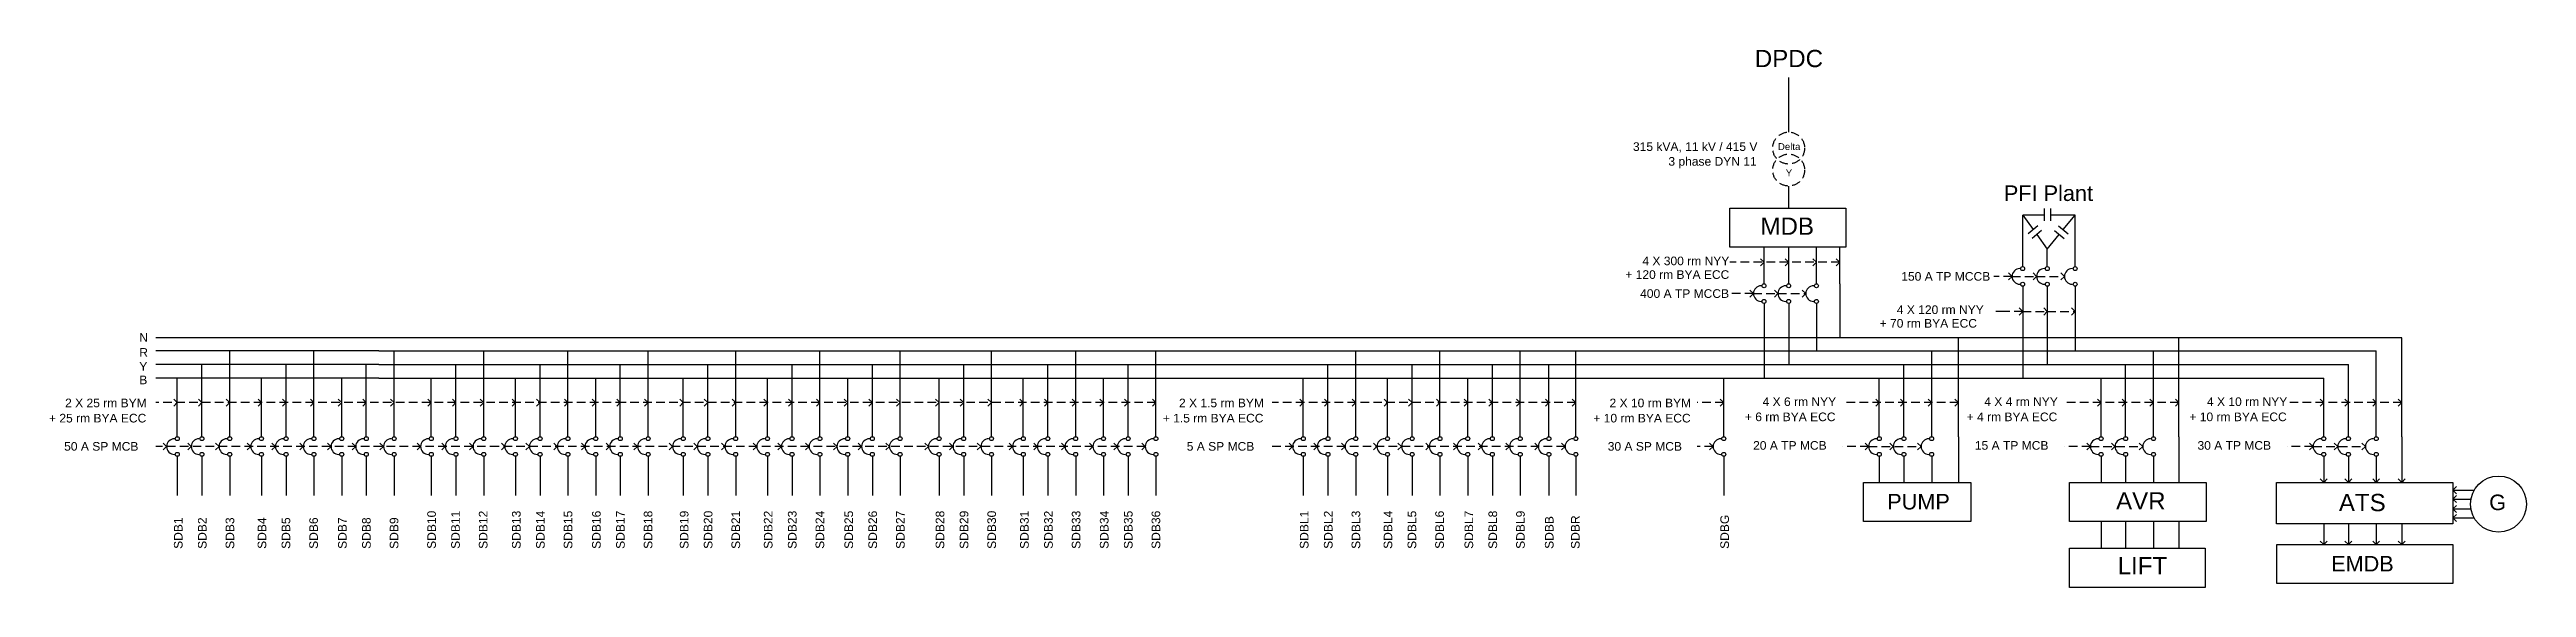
# Model space of a CAD drawing. Header units: inches. Extents: x 507 to 10591, y -111 to 2919.
# Drawn here: x 4407 to 7281, y 2296 to 2919 of the extents above; entities that cross this region are included whole.
import ezdxf

# ---------------------------------------------------------------- set-up
doc = ezdxf.new("R2010")
doc.units = ezdxf.units.IN
doc.header["$LTSCALE"] = 40
doc.header["$MEASUREMENT"] = 0
doc.linetypes.add('HIDDEN', pattern=[0.375, 0.25, -0.125])
doc.layers.add('Layer1', color=7, linetype='HIDDEN')
doc.styles.get("Standard").update_dxf_attribs({"font": 'arial.ttf'})

msp = doc.modelspace()

# ---------------------------------------------------------------- texts
for s, height, p in [('DPDC', 20, (6385.9, 2898.5)), ('315 kVA, 11 kV / 415 V', 10, (6244.5, 2801.4)), ('3 phase DYN 11', 10, (6285.6, 2784.3)), ('Delta', 8, (6412.7, 2802.4)), ('Y', 8, (6421.8, 2772)), ('PFI Plant', 18, (6675, 2743.4)), ('MDB', 20, (6392.5, 2704.2)), ('4 X 300 rm NYY', 10, (6255.4, 2668.9)), ('+ 120 rm BYA ECC', 10, (6235.6, 2653.1)), ('150 A TP MCCB', 10, (6555.9, 2651)), ('400 A TP MCCB', 10, (6252.8, 2631.1)), ('4 X 120 rm NYY', 10, (6550.7, 2612.4)), ('N', 10, (4510.9, 2580.2)), ('+ 70 rm BYA ECC', 10, (6530.8, 2596.6)), ('R', 10, (4510.9, 2562.9)), ('Y', 10, (4510.9, 2546.6)), ('B', 10, (4510.9, 2531)), ('2 X 25 rm BYM', 10, (4424.8, 2504.3)), ('2 X 1.5 rm BYM', 10, (5717.6, 2504.3)), ('2 X 10 rm BYM', 10, (6217.3, 2504.3)), ('4 X 6 rm NYY', 10, (6394.9, 2505.8)), ('4 X 4 rm NYY', 10, (6652.2, 2505.8)), ('4 X 10 rm NYY', 10, (6910.7, 2505.8)), ('+ 25 rm BYA ECC', 10, (4406.1, 2486.7)), ('+ 1.5 rm BYA ECC', 10, (5698.8, 2486.7)), ('+ 10 rm BYA ECC', 10, (6198.5, 2486.7)), ('+ 6 rm BYA ECC', 10, (6374.4, 2488.2)), ('+ 4 rm BYA ECC', 10, (6631.8, 2488.2)), ('+ 10 rm BYA ECC', 10, (6890.3, 2488.2)), ('50 A SP MCB', 10, (4423.7, 2454)), ('5 A SP MCB', 10, (5726.6, 2454)), ('30 A SP MCB', 10, (6215.2, 2454)), ('20 A TP MCB', 10, (6383.9, 2455.1)), ('15 A TP MCB', 10, (6641.3, 2455.1)), ('30 A TP MCB', 10, (6899.7, 2455.1)), ('PUMP', 18, (6539.6, 2385.9)), ('AVR', 20, (6805.2, 2385.9)), ('ATS', 20, (7063.8, 2383.9)), ('G', 18, (7238.2, 2385.1)), ('LIFT', 20, (6807, 2310.8)), ('EMDB', 18, (7054.8, 2314))]:
    msp.add_text(s, height=height).set_placement(p)
for s, p in [('SDB1', (4561.1, 2340.2)), ('SDB2', (4589, 2340.2)), ('SDB3', (4621.1, 2340.2)), ('SDB4', (4658.3, 2340.2)), ('SDB5', (4686.1, 2340.2)), ('SDB6', (4718.2, 2340.2)), ('SDB7', (4751.6, 2340.2)), ('SDB8', (4779.5, 2340.2)), ('SDB9', (4811.6, 2340.2)), ('SDB10', (4855.1, 2340.2)), ('SDB11', (4882.9, 2340.2)), ('SDB12', (4915, 2340.2)), ('SDB13', (4953.5, 2340.2)), ('SDB14', (4981.4, 2340.2)), ('SDB15', (5013.5, 2340.2)), ('SDB16', (5046.4, 2340.2)), ('SDB17', (5074.3, 2340.2)), ('SDB18', (5106.4, 2340.2)), ('SDB19', (5148.3, 2340.2)), ('SDB20', (5176.1, 2340.2)), ('SDB21', (5208.2, 2340.2)), ('SDB22', (5245.8, 2340.2)), ('SDB23', (5273.7, 2340.2)), ('SDB24', (5305.8, 2340.2)), ('SDB25', (5339.3, 2340.2)), ('SDB26', (5367.1, 2340.2)), ('SDB27', (5399.2, 2340.2)), ('SDB28', (5445.2, 2340.2)), ('SDB29', (5473.1, 2340.2)), ('SDB30', (5505.2, 2340.2)), ('SDB31', (5543.2, 2340.2)), ('SDB32', (5571.1, 2340.2)), ('SDB33', (5603.2, 2340.2)), ('SDB34', (5635.8, 2340.2)), ('SDB35', (5663.7, 2340.2)), ('SDB36', (5695.8, 2340.2)), ('SDBL1', (5867.9, 2340.2)), ('SDBL2', (5895.8, 2340.2)), ('SDBL3', (5927.9, 2340.2)), ('SDBL4', (5965.1, 2340.2)), ('SDBL5', (5992.9, 2340.2)), ('SDBL6', (6025, 2340.2)), ('SDBL7', (6059, 2340.2)), ('SDBL8', (6086.8, 2340.2)), ('SDBL9', (6118.9, 2340.2)), ('SDBB', (6152.3, 2340.2)), ('SDBR', (6182.6, 2340.2)), ('SDBG', (6355.9, 2340.2))]:
    msp.add_text(s, height=10, rotation=90).set_placement(p)

# ---------------------------------------------------------------- linework, layer by layer
for p, q in [((6425.2, 2823.3), (6425.2, 2886.4)), ((6425.2, 2735.1), (6425.2, 2760.6)), ((6721.8, 2734.6), (6721.8, 2720.3)), ((6729, 2734.6), (6729, 2720.3)), ((6696.8, 2726.5), (6696.8, 2727.1)), ((6696.8, 2709.7), (6696.8, 2726.5)), ((6696.8, 2667.3), (6696.8, 2709.7)), ((6714.2, 2714.6), (6703.2, 2705.5)), ((6718.8, 2709), (6707.8, 2699.9)), ((6733.9, 2709), (6744.9, 2699.9)), ((6738.5, 2714.6), (6749.5, 2705.5)), ((6757.7, 2709.7), (6757.7, 2727.1)), ((6757.7, 2667.3), (6757.7, 2709.7)), ((6396.6, 2672.4), (6392.5, 2676.5)), ((6396.6, 2647.4), (6396.6, 2689.8)), ((6425.2, 2672.4), (6421.1, 2676.5)), ((6425.2, 2647.4), (6425.2, 2689.8)), ((6457.4, 2672.4), (6453.4, 2676.5)), ((6457.4, 2647.4), (6457.4, 2689.8)), ((6484.4, 2672.4), (6480.3, 2676.5)), ((6484.4, 2647.4), (6484.4, 2689.8)), ((6725.4, 2687), (6725.4, 2687.7)), ((6725.4, 2667.3), (6725.4, 2687)), ((6396.6, 2672.4), (6392.5, 2668.3)), ((6425.2, 2672.4), (6421.1, 2668.3)), ((6457.4, 2672.4), (6453.4, 2668.3)), ((6484.4, 2672.4), (6480.3, 2668.3)), ((6484.4, 2647.4), (6484.4, 2624.8)), ((6684.4, 2656), (6680.4, 2660.1)), ((6684.4, 2656), (6680.4, 2651.9)), ((6713, 2656), (6708.9, 2660.1)), ((6713, 2656), (6708.9, 2651.9)), ((6745.3, 2656), (6741.2, 2660.1)), ((6745.3, 2656), (6741.2, 2651.9)), ((6384.2, 2636.1), (6380.1, 2640.1)), ((6384.2, 2636.1), (6380.1, 2632)), ((6396.6, 2624.8), (6396.6, 2579.2)), ((6412.8, 2636.1), (6408.7, 2640.1)), ((6412.8, 2636.1), (6408.7, 2632)), ((6425.2, 2624.8), (6425.2, 2579.2)), ((6445, 2636.1), (6441, 2640.1)), ((6445, 2636.1), (6441, 2632)), ((6457.4, 2624.8), (6457.4, 2579.2)), ((6484.4, 2624.8), (6484.4, 2584.9)), ((6696.8, 2615.3), (6692.8, 2619.4)), ((6696.8, 2644.7), (6696.8, 2599.1)), ((6725.4, 2615.3), (6721.3, 2619.4)), ((6725.4, 2644.7), (6725.4, 2599.1)), ((6757.7, 2615.3), (6753.6, 2619.4)), ((6757.7, 2644.7), (6757.7, 2599.1)), ((6696.8, 2615.3), (6692.8, 2611.2)), ((6696.8, 2599.1), (6696.8, 2557.9)), ((6725.4, 2615.3), (6721.3, 2611.2)), ((6725.4, 2599.1), (6725.4, 2573.7)), ((6757.7, 2615.3), (6753.6, 2611.2)), ((6757.7, 2599.1), (6757.7, 2589.7)), ((6757.7, 2589.7), (6757.7, 2570.4)), ((7136.9, 2584.9), (4530, 2584.9)), ((4788.9, 2569.8), (4530, 2569.8)), ((4615.9, 2512.6), (4615.9, 2569.8)), ((4713.6, 2512.6), (4713.6, 2569.8)), ((4788.9, 2569.8), (6620.6, 2569.8)), ((4806.7, 2512.6), (4806.7, 2569.8)), ((4910.7, 2512.6), (4910.7, 2569.8)), ((5008.4, 2512.6), (5008.4, 2569.8)), ((5101.5, 2512.6), (5101.5, 2569.8)), ((5203.1, 2512.6), (5203.1, 2569.8)), ((5300.8, 2512.6), (5300.8, 2569.8)), ((5393.9, 2512.6), (5393.9, 2569.8)), ((5500, 2512.6), (5500, 2569.8)), ((5597.7, 2512.6), (5597.7, 2569.8)), ((5690.8, 2512.6), (5690.8, 2569.8)), ((5922.8, 2512.6), (5922.8, 2569.8)), ((6020.5, 2512.6), (6020.5, 2569.8)), ((6113.6, 2512.6), (6113.6, 2569.8)), ((6178.2, 2512.6), (6178.2, 2569.8)), ((6396.6, 2579.2), (6396.6, 2538)), ((6425.2, 2579.2), (6425.2, 2553.7)), ((6457.4, 2579.2), (6457.4, 2569.8)), ((6591.2, 2512.6), (6591.2, 2569.8)), ((6620.6, 2569.8), (6834.7, 2569.8)), ((6622.3, 2512.6), (6622.3, 2584.9)), ((6725.4, 2573.7), (6725.4, 2554.3)), ((6834.7, 2569.8), (7107.1, 2569.8)), ((6848.6, 2512.6), (6848.6, 2569.8)), ((6878.1, 2512.6), (6878.1, 2584.9)), ((7107.1, 2512.6), (7107.1, 2569.8)), ((7136.7, 2512.6), (7136.7, 2569.8)), ((4788.9, 2553.7), (4530, 2553.7)), ((4788.9, 2538), (4530, 2538)), ((4555, 2512.6), (4555, 2538)), ((4583.6, 2512.6), (4583.6, 2553.7)), ((4652.7, 2512.6), (4652.7, 2538)), ((4681.3, 2512.6), (4681.3, 2553.7)), ((4745.9, 2512.6), (4745.9, 2538)), ((4774.4, 2512.6), (4774.4, 2553.7)), ((4788.9, 2553.7), (6620.6, 2553.7)), ((4788.9, 2538), (6620.6, 2538)), ((4849.8, 2512.6), (4849.8, 2538)), ((4878.4, 2512.6), (4878.4, 2553.7)), ((4947.5, 2512.6), (4947.5, 2538)), ((4976.1, 2512.6), (4976.1, 2553.7)), ((5040.7, 2512.6), (5040.7, 2538)), ((5069.2, 2512.6), (5069.2, 2553.7)), ((5142.2, 2512.6), (5142.2, 2538)), ((5170.8, 2512.6), (5170.8, 2553.7)), ((5240, 2512.6), (5240, 2538)), ((5268.5, 2512.6), (5268.5, 2553.7)), ((5333.1, 2512.6), (5333.1, 2538)), ((5361.7, 2512.6), (5361.7, 2553.7)), ((5439.2, 2512.6), (5439.2, 2538)), ((5467.7, 2512.6), (5467.7, 2553.7)), ((5536.9, 2512.6), (5536.9, 2538)), ((5565.4, 2512.6), (5565.4, 2553.7)), ((5630, 2512.6), (5630, 2538)), ((5658.6, 2512.6), (5658.6, 2553.7)), ((5861.9, 2512.6), (5861.9, 2538)), ((5890.5, 2512.6), (5890.5, 2553.7)), ((5959.6, 2512.6), (5959.6, 2538)), ((5988.2, 2512.6), (5988.2, 2553.7)), ((6052.8, 2512.6), (6052.8, 2538)), ((6081.3, 2512.6), (6081.3, 2553.7)), ((6146.9, 2512.6), (6146.9, 2553.7)), ((6349.9, 2512.6), (6349.9, 2538)), ((6530.4, 2512.6), (6530.4, 2538)), ((6558.9, 2512.6), (6558.9, 2553.7)), ((6620.6, 2553.7), (6802.4, 2553.7)), ((6620.6, 2538), (6773.9, 2538)), ((6696.8, 2557.9), (6696.8, 2538.6)), ((6773.9, 2538), (7046.2, 2538)), ((6787.8, 2512.6), (6787.8, 2538)), ((6802.4, 2553.7), (7074.8, 2553.7)), ((6816.3, 2512.6), (6816.3, 2553.7)), ((7046.2, 2512.6), (7046.2, 2538)), ((7074.8, 2512.6), (7074.8, 2553.7)), ((4555, 2509.8), (4551, 2513.8)), ((4555, 2509.8), (4551, 2505.7)), ((4555, 2470.2), (4555, 2512.6)), ((4583.6, 2509.8), (4579.5, 2513.8)), ((4583.6, 2509.8), (4579.5, 2505.7)), ((4583.6, 2470.2), (4583.6, 2512.6)), ((4615.9, 2509.8), (4611.8, 2513.8)), ((4615.9, 2509.8), (4611.8, 2505.7)), ((4615.9, 2470.2), (4615.9, 2512.6)), ((4652.7, 2509.8), (4648.7, 2513.8)), ((4652.7, 2509.8), (4648.7, 2505.7)), ((4652.7, 2470.2), (4652.7, 2512.6)), ((4681.3, 2509.8), (4677.2, 2513.8)), ((4681.3, 2509.8), (4677.2, 2505.7)), ((4681.3, 2470.2), (4681.3, 2512.6)), ((4713.6, 2509.8), (4709.5, 2513.8)), ((4713.6, 2509.8), (4709.5, 2505.7)), ((4713.6, 2470.2), (4713.6, 2512.6)), ((4745.9, 2509.8), (4741.8, 2513.8)), ((4745.9, 2509.8), (4741.8, 2505.7)), ((4745.9, 2470.2), (4745.9, 2512.6)), ((4774.4, 2509.8), (4770.4, 2513.8)), ((4774.4, 2509.8), (4770.4, 2505.7)), ((4774.4, 2470.2), (4774.4, 2512.6)), ((4806.7, 2509.8), (4802.6, 2513.8)), ((4806.7, 2509.8), (4802.6, 2505.7)), ((4806.7, 2470.2), (4806.7, 2512.6)), ((4849.8, 2509.8), (4845.8, 2513.8)), ((4849.8, 2509.8), (4845.8, 2505.7)), ((4849.8, 2470.2), (4849.8, 2512.6)), ((4878.4, 2509.8), (4874.3, 2513.8)), ((4878.4, 2509.8), (4874.3, 2505.7)), ((4878.4, 2470.2), (4878.4, 2512.6)), ((4910.7, 2509.8), (4906.6, 2513.8)), ((4910.7, 2509.8), (4906.6, 2505.7)), ((4910.7, 2470.2), (4910.7, 2512.6)), ((4947.5, 2509.8), (4943.5, 2513.8)), ((4947.5, 2509.8), (4943.5, 2505.7)), ((4947.5, 2470.2), (4947.5, 2512.6)), ((4976.1, 2509.8), (4972, 2513.8)), ((4976.1, 2509.8), (4972, 2505.7)), ((4976.1, 2470.2), (4976.1, 2512.6)), ((5008.4, 2509.8), (5004.3, 2513.8)), ((5008.4, 2509.8), (5004.3, 2505.7)), ((5008.4, 2470.2), (5008.4, 2512.6)), ((5040.7, 2509.8), (5036.6, 2513.8)), ((5040.7, 2509.8), (5036.6, 2505.7)), ((5040.7, 2470.2), (5040.7, 2512.6)), ((5069.2, 2509.8), (5065.2, 2513.8)), ((5069.2, 2509.8), (5065.2, 2505.7)), ((5069.2, 2470.2), (5069.2, 2512.6)), ((5101.5, 2509.8), (5097.4, 2513.8)), ((5101.5, 2509.8), (5097.4, 2505.7)), ((5101.5, 2470.2), (5101.5, 2512.6)), ((5142.2, 2509.8), (5138.2, 2513.8)), ((5142.2, 2509.8), (5138.2, 2505.7)), ((5142.2, 2470.2), (5142.2, 2512.6)), ((5170.8, 2509.8), (5166.7, 2513.8)), ((5170.8, 2509.8), (5166.7, 2505.7)), ((5170.8, 2470.2), (5170.8, 2512.6)), ((5203.1, 2509.8), (5199, 2513.8)), ((5203.1, 2509.8), (5199, 2505.7)), ((5203.1, 2470.2), (5203.1, 2512.6)), ((5240, 2509.8), (5235.9, 2513.8)), ((5240, 2509.8), (5235.9, 2505.7)), ((5240, 2470.2), (5240, 2512.6)), ((5268.5, 2509.8), (5264.4, 2513.8)), ((5268.5, 2509.8), (5264.4, 2505.7)), ((5268.5, 2470.2), (5268.5, 2512.6)), ((5300.8, 2509.8), (5296.7, 2513.8)), ((5300.8, 2509.8), (5296.7, 2505.7)), ((5300.8, 2470.2), (5300.8, 2512.6)), ((5333.1, 2509.8), (5329, 2513.8)), ((5333.1, 2509.8), (5329, 2505.7)), ((5333.1, 2470.2), (5333.1, 2512.6)), ((5361.7, 2509.8), (5357.6, 2513.8)), ((5361.7, 2509.8), (5357.6, 2505.7)), ((5361.7, 2470.2), (5361.7, 2512.6)), ((5393.9, 2509.8), (5389.9, 2513.8)), ((5393.9, 2509.8), (5389.9, 2505.7)), ((5393.9, 2470.2), (5393.9, 2512.6)), ((5439.2, 2509.8), (5435.1, 2513.8)), ((5439.2, 2509.8), (5435.1, 2505.7)), ((5439.2, 2470.2), (5439.2, 2512.6)), ((5467.7, 2509.8), (5463.7, 2513.8)), ((5467.7, 2509.8), (5463.7, 2505.7)), ((5467.7, 2470.2), (5467.7, 2512.6)), ((5500, 2509.8), (5495.9, 2513.8)), ((5500, 2509.8), (5495.9, 2505.7)), ((5500, 2470.2), (5500, 2512.6)), ((5536.9, 2509.8), (5532.8, 2513.8)), ((5536.9, 2509.8), (5532.8, 2505.7)), ((5536.9, 2470.2), (5536.9, 2512.6)), ((5565.4, 2509.8), (5561.4, 2513.8)), ((5565.4, 2509.8), (5561.4, 2505.7)), ((5565.4, 2470.2), (5565.4, 2512.6)), ((5597.7, 2509.8), (5593.6, 2513.8)), ((5597.7, 2509.8), (5593.6, 2505.7)), ((5597.7, 2470.2), (5597.7, 2512.6)), ((5630, 2509.8), (5625.9, 2513.8)), ((5630, 2509.8), (5625.9, 2505.7)), ((5630, 2470.2), (5630, 2512.6)), ((5658.6, 2509.8), (5654.5, 2513.8)), ((5658.6, 2509.8), (5654.5, 2505.7)), ((5658.6, 2470.2), (5658.6, 2512.6)), ((5690.8, 2509.8), (5686.8, 2513.8)), ((5690.8, 2509.8), (5686.8, 2505.7)), ((5690.8, 2470.2), (5690.8, 2512.6)), ((5861.9, 2509.8), (5857.9, 2513.8)), ((5861.9, 2509.8), (5857.9, 2505.7)), ((5861.9, 2470.2), (5861.9, 2512.6)), ((5890.5, 2509.8), (5886.4, 2513.8)), ((5890.5, 2509.8), (5886.4, 2505.7)), ((5890.5, 2470.2), (5890.5, 2512.6)), ((5922.8, 2509.8), (5918.7, 2513.8)), ((5922.8, 2509.8), (5918.7, 2505.7)), ((5922.8, 2470.2), (5922.8, 2512.6)), ((5959.6, 2509.8), (5955.6, 2513.8)), ((5959.6, 2509.8), (5955.6, 2505.7)), ((5959.6, 2470.2), (5959.6, 2512.6)), ((5988.2, 2509.8), (5984.1, 2513.8)), ((5988.2, 2509.8), (5984.1, 2505.7)), ((5988.2, 2470.2), (5988.2, 2512.6)), ((6020.5, 2509.8), (6016.4, 2513.8)), ((6020.5, 2509.8), (6016.4, 2505.7)), ((6020.5, 2470.2), (6020.5, 2512.6)), ((6052.8, 2509.8), (6048.7, 2513.8)), ((6052.8, 2509.8), (6048.7, 2505.7)), ((6052.8, 2470.2), (6052.8, 2512.6)), ((6081.3, 2509.8), (6077.3, 2513.8)), ((6081.3, 2509.8), (6077.3, 2505.7)), ((6081.3, 2470.2), (6081.3, 2512.6)), ((6113.6, 2509.8), (6109.5, 2513.8)), ((6113.6, 2509.8), (6109.5, 2505.7)), ((6113.6, 2470.2), (6113.6, 2512.6)), ((6146.9, 2509.8), (6142.9, 2513.8)), ((6146.9, 2509.8), (6142.9, 2505.7)), ((6146.9, 2470.2), (6146.9, 2512.6)), ((6178.2, 2509.8), (6174.1, 2513.8)), ((6178.2, 2509.8), (6174.1, 2505.7)), ((6178.2, 2470.2), (6178.2, 2512.6)), ((6349.9, 2509.8), (6345.8, 2513.8)), ((6349.9, 2509.8), (6345.8, 2505.7)), ((6349.9, 2470.2), (6349.9, 2512.6)), ((6530.4, 2509.8), (6526.3, 2513.8)), ((6530.4, 2509.8), (6526.3, 2505.7)), ((6530.4, 2470.2), (6530.4, 2512.6)), ((6558.9, 2509.8), (6554.9, 2513.8)), ((6558.9, 2509.8), (6554.9, 2505.7)), ((6558.9, 2470.2), (6558.9, 2512.6)), ((6591.2, 2509.8), (6587.1, 2513.8)), ((6591.2, 2509.8), (6587.1, 2505.7)), ((6591.2, 2470.2), (6591.2, 2512.6)), ((6622.3, 2509.8), (6618.2, 2513.8)), ((6622.3, 2509.8), (6618.2, 2505.7)), ((6622.3, 2470.2), (6622.3, 2512.6)), ((6787.8, 2509.8), (6783.7, 2513.8)), ((6787.8, 2509.8), (6783.7, 2505.7)), ((6787.8, 2470.2), (6787.8, 2512.6)), ((6816.3, 2509.8), (6812.3, 2513.8)), ((6816.3, 2509.8), (6812.3, 2505.7)), ((6816.3, 2470.2), (6816.3, 2512.6)), ((6848.6, 2509.8), (6844.5, 2513.8)), ((6848.6, 2509.8), (6844.5, 2505.7)), ((6848.6, 2470.2), (6848.6, 2512.6)), ((6878.1, 2509.8), (6874, 2513.8)), ((6878.1, 2509.8), (6874, 2505.7)), ((6878.1, 2470.2), (6878.1, 2512.6)), ((7046.2, 2509.8), (7042.2, 2513.8)), ((7046.2, 2509.8), (7042.2, 2505.7)), ((7046.2, 2470.2), (7046.2, 2512.6)), ((7074.8, 2509.8), (7070.7, 2513.8)), ((7074.8, 2509.8), (7070.7, 2505.7)), ((7074.8, 2470.2), (7074.8, 2512.6)), ((7107.1, 2509.8), (7103, 2513.8)), ((7107.1, 2509.8), (7103, 2505.7)), ((7107.1, 2470.2), (7107.1, 2512.6)), ((7136.7, 2509.8), (7132.6, 2513.8)), ((7136.7, 2509.8), (7132.6, 2505.7)), ((7136.7, 2470.2), (7136.7, 2512.6)), ((4542.6, 2458.8), (4538.6, 2462.9)), ((4542.6, 2458.8), (4538.6, 2454.8)), ((4555, 2447.5), (4555, 2401.9)), ((4571.2, 2458.8), (4567.1, 2462.9)), ((4571.2, 2458.8), (4567.1, 2454.8)), ((4583.6, 2447.5), (4583.6, 2401.9)), ((4603.5, 2458.8), (4599.4, 2462.9)), ((4603.5, 2458.8), (4599.4, 2454.8)), ((4615.9, 2447.5), (4615.9, 2401.9)), ((4640.3, 2458.8), (4636.3, 2462.9)), ((4640.3, 2458.8), (4636.3, 2454.8)), ((4652.7, 2447.5), (4652.7, 2401.9)), ((4668.9, 2458.8), (4664.8, 2462.9)), ((4668.9, 2458.8), (4664.8, 2454.8)), ((4681.3, 2447.5), (4681.3, 2401.9)), ((4701.2, 2458.8), (4697.1, 2462.9)), ((4701.2, 2458.8), (4697.1, 2454.8)), ((4713.6, 2447.5), (4713.6, 2401.9)), ((4733.5, 2458.8), (4729.4, 2462.9)), ((4733.5, 2458.8), (4729.4, 2454.8)), ((4745.9, 2447.5), (4745.9, 2401.9)), ((4762.1, 2458.8), (4758, 2462.9)), ((4762.1, 2458.8), (4758, 2454.8)), ((4774.4, 2447.5), (4774.4, 2401.9)), ((4794.3, 2458.8), (4790.2, 2462.9)), ((4794.3, 2458.8), (4790.2, 2454.8)), ((4806.7, 2447.5), (4806.7, 2401.9)), ((4837.4, 2458.8), (4833.4, 2462.9)), ((4837.4, 2458.8), (4833.4, 2454.8)), ((4849.8, 2447.5), (4849.8, 2401.9)), ((4866, 2458.8), (4861.9, 2462.9)), ((4866, 2458.8), (4861.9, 2454.8)), ((4878.4, 2447.5), (4878.4, 2401.9)), ((4898.3, 2458.8), (4894.2, 2462.9)), ((4898.3, 2458.8), (4894.2, 2454.8)), ((4910.7, 2447.5), (4910.7, 2401.9)), ((4935.1, 2458.8), (4931.1, 2462.9)), ((4935.1, 2458.8), (4931.1, 2454.8)), ((4947.5, 2447.5), (4947.5, 2401.9)), ((4963.7, 2458.8), (4959.6, 2462.9)), ((4963.7, 2458.8), (4959.6, 2454.8)), ((4976.1, 2447.5), (4976.1, 2401.9)), ((4996, 2458.8), (4991.9, 2462.9)), ((4996, 2458.8), (4991.9, 2454.8)), ((5008.4, 2447.5), (5008.4, 2401.9)), ((5028.3, 2458.8), (5024.2, 2462.9)), ((5028.3, 2458.8), (5024.2, 2454.8)), ((5040.7, 2447.5), (5040.7, 2401.9)), ((5056.8, 2458.8), (5052.8, 2462.9)), ((5056.8, 2458.8), (5052.8, 2454.8)), ((5069.2, 2447.5), (5069.2, 2401.9)), ((5089.1, 2458.8), (5085, 2462.9)), ((5089.1, 2458.8), (5085, 2454.8)), ((5101.5, 2447.5), (5101.5, 2401.9)), ((5129.9, 2458.8), (5125.8, 2462.9)), ((5129.9, 2458.8), (5125.8, 2454.8)), ((5142.2, 2447.5), (5142.2, 2401.9)), ((5158.4, 2458.8), (5154.4, 2462.9)), ((5158.4, 2458.8), (5154.4, 2454.8)), ((5170.8, 2447.5), (5170.8, 2401.9)), ((5190.7, 2458.8), (5186.6, 2462.9)), ((5190.7, 2458.8), (5186.6, 2454.8)), ((5203.1, 2447.5), (5203.1, 2401.9)), ((5227.6, 2458.8), (5223.5, 2462.9)), ((5227.6, 2458.8), (5223.5, 2454.8)), ((5240, 2447.5), (5240, 2401.9)), ((5256.1, 2458.8), (5252.1, 2462.9)), ((5256.1, 2458.8), (5252.1, 2454.8)), ((5268.5, 2447.5), (5268.5, 2401.9)), ((5288.4, 2458.8), (5284.3, 2462.9)), ((5288.4, 2458.8), (5284.3, 2454.8)), ((5300.8, 2447.5), (5300.8, 2401.9)), ((5320.7, 2458.8), (5316.6, 2462.9)), ((5320.7, 2458.8), (5316.6, 2454.8)), ((5333.1, 2447.5), (5333.1, 2401.9)), ((5349.3, 2458.8), (5345.2, 2462.9)), ((5349.3, 2458.8), (5345.2, 2454.8)), ((5361.7, 2447.5), (5361.7, 2401.9)), ((5381.5, 2458.8), (5377.5, 2462.9)), ((5381.5, 2458.8), (5377.5, 2454.8)), ((5393.9, 2447.5), (5393.9, 2401.9)), ((5426.8, 2458.8), (5422.7, 2462.9)), ((5426.8, 2458.8), (5422.7, 2454.8)), ((5439.2, 2447.5), (5439.2, 2401.9)), ((5455.3, 2458.8), (5451.3, 2462.9)), ((5455.3, 2458.8), (5451.3, 2454.8)), ((5467.7, 2447.5), (5467.7, 2401.9)), ((5487.6, 2458.8), (5483.5, 2462.9)), ((5487.6, 2458.8), (5483.5, 2454.8)), ((5500, 2447.5), (5500, 2401.9)), ((5524.5, 2458.8), (5520.4, 2462.9)), ((5524.5, 2458.8), (5520.4, 2454.8)), ((5536.9, 2447.5), (5536.9, 2401.9)), ((5553.1, 2458.8), (5549, 2462.9)), ((5553.1, 2458.8), (5549, 2454.8)), ((5565.4, 2447.5), (5565.4, 2401.9)), ((5585.3, 2458.8), (5581.2, 2462.9)), ((5585.3, 2458.8), (5581.2, 2454.8)), ((5597.7, 2447.5), (5597.7, 2401.9)), ((5617.6, 2458.8), (5613.6, 2462.9)), ((5617.6, 2458.8), (5613.6, 2454.8)), ((5630, 2447.5), (5630, 2401.9)), ((5646.2, 2458.8), (5642.1, 2462.9)), ((5646.2, 2458.8), (5642.1, 2454.8)), ((5658.6, 2447.5), (5658.6, 2401.9)), ((5678.5, 2458.8), (5674.4, 2462.9)), ((5678.5, 2458.8), (5674.4, 2454.8)), ((5690.8, 2447.5), (5690.8, 2401.9)), ((5849.5, 2458.8), (5845.5, 2462.9)), ((5849.5, 2458.8), (5845.5, 2454.8)), ((5861.9, 2447.5), (5861.9, 2401.9)), ((5878.1, 2458.8), (5874, 2462.9)), ((5878.1, 2458.8), (5874, 2454.8)), ((5890.5, 2447.5), (5890.5, 2401.9)), ((5910.4, 2458.8), (5906.3, 2462.9)), ((5910.4, 2458.8), (5906.3, 2454.8)), ((5922.8, 2447.5), (5922.8, 2401.9)), ((5947.2, 2458.8), (5943.2, 2462.9)), ((5947.2, 2458.8), (5943.2, 2454.8)), ((5959.6, 2447.5), (5959.6, 2401.9)), ((5975.8, 2458.8), (5971.7, 2462.9)), ((5975.8, 2458.8), (5971.7, 2454.8)), ((5988.2, 2447.5), (5988.2, 2401.9)), ((6008.1, 2458.8), (6004, 2462.9)), ((6008.1, 2458.8), (6004, 2454.8)), ((6020.5, 2447.5), (6020.5, 2401.9)), ((6040.4, 2458.8), (6036.3, 2462.9)), ((6040.4, 2458.8), (6036.3, 2454.8)), ((6052.8, 2447.5), (6052.8, 2401.9)), ((6068.9, 2458.8), (6064.9, 2462.9)), ((6068.9, 2458.8), (6064.9, 2454.8)), ((6081.3, 2447.5), (6081.3, 2401.9)), ((6101.2, 2458.8), (6097.1, 2462.9)), ((6101.2, 2458.8), (6097.1, 2454.8)), ((6113.6, 2447.5), (6113.6, 2401.9)), ((6134.6, 2458.8), (6130.5, 2462.9)), ((6134.6, 2458.8), (6130.5, 2454.8)), ((6146.9, 2447.5), (6146.9, 2401.9)), ((6165.8, 2458.8), (6161.7, 2462.9)), ((6165.8, 2458.8), (6161.7, 2454.8)), ((6178.2, 2447.5), (6178.2, 2401.9)), ((6337.5, 2458.8), (6333.4, 2462.9)), ((6337.5, 2458.8), (6333.4, 2454.8)), ((6349.9, 2447.5), (6349.9, 2401.9)), ((6518, 2458.8), (6513.9, 2462.9)), ((6518, 2458.8), (6513.9, 2454.8)), ((6530.4, 2447.5), (6530.4, 2417.2)), ((6546.6, 2458.8), (6542.5, 2462.9)), ((6546.6, 2458.8), (6542.5, 2454.8)), ((6558.9, 2447.5), (6558.9, 2417.2)), ((6578.8, 2458.8), (6574.8, 2462.9)), ((6578.8, 2458.8), (6574.8, 2454.8)), ((6591.2, 2447.5), (6591.2, 2417.2)), ((6622.3, 2470.2), (6622.3, 2447.5)), ((6622.3, 2447.5), (6622.3, 2417.2)), ((6775.4, 2458.8), (6771.3, 2462.9)), ((6775.4, 2458.8), (6771.3, 2454.8)), ((6787.8, 2447.5), (6787.8, 2417.2)), ((6803.9, 2458.8), (6799.9, 2462.9)), ((6803.9, 2458.8), (6799.9, 2454.8)), ((6816.3, 2447.5), (6816.3, 2417.2)), ((6836.2, 2458.8), (6832.1, 2462.9)), ((6836.2, 2458.8), (6832.1, 2454.8)), ((6848.6, 2447.5), (6848.6, 2417.2)), ((6878.1, 2470.2), (6878.1, 2447.5)), ((6878.1, 2447.5), (6878.1, 2417.2)), ((7033.9, 2458.8), (7029.8, 2462.9)), ((7033.9, 2458.8), (7029.8, 2454.8)), ((7046.2, 2447.5), (7046.2, 2417.2)), ((7062.4, 2458.8), (7058.3, 2462.9)), ((7062.4, 2458.8), (7058.3, 2454.8)), ((7074.8, 2447.5), (7074.8, 2417.2)), ((7094.7, 2458.8), (7090.6, 2462.9)), ((7094.7, 2458.8), (7090.6, 2454.8)), ((7107.1, 2447.5), (7107.1, 2417.2)), ((7136.7, 2470.2), (7136.7, 2447.5)), ((7136.7, 2447.5), (7136.7, 2417.2)), ((7046.2, 2417.2), (7042.2, 2421.3)), ((7046.2, 2417.2), (7050.3, 2421.3)), ((7074.8, 2417.2), (7070.7, 2421.3)), ((7074.8, 2417.2), (7078.9, 2421.3)), ((7107.1, 2417.2), (7103, 2421.3)), ((7107.1, 2417.2), (7111.1, 2421.3)), ((7136.7, 2417.2), (7132.6, 2421.3)), ((7136.7, 2417.2), (7140.8, 2421.3)), ((7196, 2408.2), (7200.1, 2412.3)), ((7196, 2408.2), (7220.8, 2408.2)), ((7196, 2408.2), (7200.1, 2404.1)), ((7196, 2397.9), (7200.1, 2402)), ((7196, 2397.9), (7217.1, 2397.9)), ((7196, 2397.9), (7200.1, 2393.9)), ((7196, 2386.5), (7200.1, 2390.6)), ((7196, 2386.5), (7217, 2386.5)), ((7196, 2386.5), (7200.1, 2382.4)), ((6787.8, 2371.9), (6787.8, 2340.9)), ((6816.3, 2371.9), (6816.3, 2340.9)), ((6848.6, 2371.9), (6848.6, 2340.9)), ((7046.2, 2369.4), (7046.2, 2345.3)), ((7074.8, 2369.4), (7074.8, 2345.3)), ((7107.1, 2369.4), (7107.1, 2345.3)), ((7136.7, 2369.4), (7136.7, 2345.3)), ((7196, 2376.1), (7200.1, 2380.2)), ((7196, 2376.1), (7220.7, 2376.1)), ((7196, 2376.1), (7200.1, 2372.1)), ((7046.2, 2345.3), (7042.2, 2349.3)), ((7046.2, 2345.3), (7050.3, 2349.3)), ((7074.8, 2345.3), (7070.7, 2349.3)), ((7074.8, 2345.3), (7078.9, 2349.3)), ((7107.1, 2345.3), (7103, 2349.3)), ((7107.1, 2345.3), (7111.1, 2349.3)), ((7136.7, 2345.3), (7132.6, 2349.3)), ((7136.7, 2345.3), (7140.8, 2349.3))]:
    msp.add_line(p, q)
at = {"linetype": 'HIDDEN'}
for p, q in [((6484.4, 2672.4), (6357, 2672.4)), ((6684.4, 2656), (6663.2, 2656)), ((6684.4, 2656), (6713, 2656)), ((6713, 2656), (6741.6, 2656)), ((6384.2, 2636.1), (6357, 2636.1)), ((6384.2, 2636.1), (6412.8, 2636.1)), ((6412.8, 2636.1), (6445, 2636.1)), ((6675.6, 2615.3), (6663.2, 2615.3)), ((6696.8, 2615.3), (6675.6, 2615.3)), ((6696.8, 2615.3), (6725.4, 2615.3)), ((6725.4, 2615.3), (6757.7, 2615.3)), ((5073.7, 2509.8), (4530, 2509.8)), ((5690.8, 2509.8), (5073.7, 2509.8)), ((6178.2, 2509.8), (5825.8, 2509.8)), ((6178.2, 2509.8), (6146.9, 2509.8)), ((6349.9, 2509.8), (6318.9, 2509.8)), ((6622.3, 2509.8), (6487.9, 2509.8)), ((6878.1, 2509.8), (6745.2, 2509.8)), ((7136.7, 2509.8), (7003.7, 2509.8)), ((4927.9, 2458.8), (4530, 2458.8)), ((5678.5, 2458.8), (4927.9, 2458.8)), ((6165.8, 2458.8), (5825.8, 2458.8)), ((6165.8, 2458.8), (6134.6, 2458.8)), ((6337.5, 2458.8), (6318.9, 2458.8)), ((6518, 2458.8), (6487.9, 2458.8)), ((6518, 2458.8), (6578.8, 2458.8)), ((6775.4, 2458.8), (6745.2, 2458.8)), ((6775.4, 2458.8), (6836.2, 2458.8)), ((7033.9, 2458.8), (7003.7, 2458.8)), ((7033.9, 2458.8), (7094.7, 2458.8))]:
    msp.add_line(p, q, dxfattribs=at)
for points in [[(6356.9, 2735.1), (6491.4, 2735.1), (6491.4, 2689.8), (6356.9, 2689.8)], [(6512.1, 2417.2), (6636.7, 2417.2), (6636.7, 2371.9), (6512.1, 2371.9)], [(6751.3, 2417.2), (6909.9, 2417.2), (6909.9, 2371.9), (6751.3, 2371.9)], [(6991.2, 2417.2), (7196, 2417.2), (7196, 2369.4), (6991.2, 2369.4)], [(6751.3, 2340.9), (6908.7, 2340.9), (6908.7, 2295.6), (6751.3, 2295.6)], [(6991.7, 2345.3), (7196, 2345.3), (7196, 2300), (6991.7, 2300)]]:
    msp.add_lwpolyline(points, close=True)
for points in [[(6721.8, 2727.1), (6696.8, 2727.1), (6709, 2710.3)], [(6713.3, 2704.4), (6725.4, 2687.7), (6739.2, 2704.6)], [(6743.8, 2710.2), (6757.7, 2727.1), (6729, 2727.1)]]:
    msp.add_lwpolyline(points)
for centre, radius in [((6396.6, 2645.1), 2.28), ((6425.2, 2645.1), 2.28), ((6457.4, 2645.1), 2.28), ((6696.8, 2665), 2.28), ((6696.8, 2646.9), 2.28), ((6725.4, 2665), 2.28), ((6725.4, 2646.9), 2.28), ((6757.7, 2665), 2.28), ((6757.7, 2646.9), 2.28), ((6396.6, 2627), 2.28), ((6425.2, 2627), 2.28), ((6457.4, 2627), 2.28), ((4555, 2467.9), 2.28), ((4555, 2449.8), 2.28), ((4583.6, 2467.9), 2.28), ((4583.6, 2449.8), 2.28), ((4615.9, 2467.9), 2.28), ((4615.9, 2449.8), 2.28), ((4652.7, 2467.9), 2.28), ((4652.7, 2449.8), 2.28), ((4681.3, 2467.9), 2.28), ((4681.3, 2449.8), 2.28), ((4713.6, 2467.9), 2.28), ((4713.6, 2449.8), 2.28), ((4745.9, 2467.9), 2.28), ((4745.9, 2449.8), 2.28), ((4774.4, 2467.9), 2.28), ((4774.4, 2449.8), 2.28), ((4806.7, 2467.9), 2.28), ((4806.7, 2449.8), 2.28), ((4849.8, 2467.9), 2.28), ((4849.8, 2449.8), 2.28), ((4878.4, 2467.9), 2.28), ((4878.4, 2449.8), 2.28), ((4910.7, 2467.9), 2.28), ((4910.7, 2449.8), 2.28), ((4947.5, 2467.9), 2.28), ((4947.5, 2449.8), 2.28), ((4976.1, 2467.9), 2.28), ((4976.1, 2449.8), 2.28), ((5008.4, 2467.9), 2.28), ((5008.4, 2449.8), 2.28), ((5040.7, 2467.9), 2.28), ((5040.7, 2449.8), 2.28), ((5069.2, 2467.9), 2.28), ((5069.2, 2449.8), 2.28), ((5101.5, 2467.9), 2.28), ((5101.5, 2449.8), 2.28), ((5142.2, 2467.9), 2.28), ((5142.2, 2449.8), 2.28), ((5170.8, 2467.9), 2.28), ((5170.8, 2449.8), 2.28), ((5203.1, 2467.9), 2.28), ((5203.1, 2449.8), 2.28), ((5240, 2467.9), 2.28), ((5240, 2449.8), 2.28), ((5268.5, 2467.9), 2.28), ((5268.5, 2449.8), 2.28), ((5300.8, 2467.9), 2.28), ((5300.8, 2449.8), 2.28), ((5333.1, 2467.9), 2.28), ((5333.1, 2449.8), 2.28), ((5361.7, 2467.9), 2.28), ((5361.7, 2449.8), 2.28), ((5393.9, 2467.9), 2.28), ((5393.9, 2449.8), 2.28), ((5439.2, 2467.9), 2.28), ((5439.2, 2449.8), 2.28), ((5467.7, 2467.9), 2.28), ((5467.7, 2449.8), 2.28), ((5500, 2467.9), 2.28), ((5500, 2449.8), 2.28), ((5536.9, 2467.9), 2.28), ((5536.9, 2449.8), 2.28), ((5565.4, 2467.9), 2.28), ((5565.4, 2449.8), 2.28), ((5597.7, 2467.9), 2.28), ((5597.7, 2449.8), 2.28), ((5630, 2467.9), 2.28), ((5630, 2449.8), 2.28), ((5658.6, 2467.9), 2.28), ((5658.6, 2449.8), 2.28), ((5690.8, 2467.9), 2.28), ((5690.8, 2449.8), 2.28), ((5861.9, 2467.9), 2.28), ((5861.9, 2449.8), 2.28), ((5890.5, 2467.9), 2.28), ((5890.5, 2449.8), 2.28), ((5922.8, 2467.9), 2.28), ((5922.8, 2449.8), 2.28), ((5959.6, 2467.9), 2.28), ((5959.6, 2449.8), 2.28), ((5988.2, 2467.9), 2.28), ((5988.2, 2449.8), 2.28), ((6020.5, 2467.9), 2.28), ((6020.5, 2449.8), 2.28), ((6052.8, 2467.9), 2.28), ((6052.8, 2449.8), 2.28), ((6081.3, 2467.9), 2.28), ((6081.3, 2449.8), 2.28), ((6113.6, 2467.9), 2.28), ((6113.6, 2449.8), 2.28), ((6146.9, 2467.9), 2.28), ((6146.9, 2449.8), 2.28), ((6178.2, 2467.9), 2.28), ((6178.2, 2449.8), 2.28), ((6349.9, 2467.9), 2.28), ((6349.9, 2449.8), 2.28), ((6530.4, 2467.9), 2.28), ((6530.4, 2449.8), 2.28), ((6558.9, 2467.9), 2.28), ((6558.9, 2449.8), 2.28), ((6591.2, 2467.9), 2.28), ((6591.2, 2449.8), 2.28), ((6787.8, 2467.9), 2.28), ((6787.8, 2449.8), 2.28), ((6816.3, 2467.9), 2.28), ((6816.3, 2449.8), 2.28), ((6848.6, 2467.9), 2.28), ((6848.6, 2449.8), 2.28), ((7046.2, 2467.9), 2.28), ((7046.2, 2449.8), 2.28), ((7074.8, 2467.9), 2.28), ((7074.8, 2449.8), 2.28), ((7107.1, 2467.9), 2.28), ((7107.1, 2449.8), 2.28), ((7249, 2392.1), 32.5)]:
    msp.add_circle(centre, radius)
for centre in [(6393.3, 2636.1), (6421.8, 2636.1), (6454.1, 2636.1), (6693.5, 2656), (6722, 2656), (6754.3, 2656), (4551.7, 2458.8), (4580.2, 2458.8), (4612.5, 2458.8), (4649.4, 2458.8), (4678, 2458.8), (4710.2, 2458.8), (4742.5, 2458.8), (4771.1, 2458.8), (4803.4, 2458.8), (4846.5, 2458.8), (4875, 2458.8), (4907.3, 2458.8), (4944.2, 2458.8), (4972.8, 2458.8), (5005, 2458.8), (5037.3, 2458.8), (5065.9, 2458.8), (5098.2, 2458.8), (5138.9, 2458.8), (5167.5, 2458.8), (5199.7, 2458.8), (5236.6, 2458.8), (5265.2, 2458.8), (5297.4, 2458.8), (5329.7, 2458.8), (5358.3, 2458.8), (5390.6, 2458.8), (5435.8, 2458.8), (5464.4, 2458.8), (5496.7, 2458.8), (5533.5, 2458.8), (5562.1, 2458.8), (5594.4, 2458.8), (5626.7, 2458.8), (5655.2, 2458.8), (5687.5, 2458.8), (5858.6, 2458.8), (5887.1, 2458.8), (5919.4, 2458.8), (5956.3, 2458.8), (5984.9, 2458.8), (6017.1, 2458.8), (6049.4, 2458.8), (6078, 2458.8), (6110.3, 2458.8), (6143.6, 2458.8), (6174.8, 2458.8), (6346.5, 2458.8), (6527, 2458.8), (6555.6, 2458.8), (6587.9, 2458.8), (6784.4, 2458.8), (6813, 2458.8), (6845.2, 2458.8), (7042.9, 2458.8), (7071.5, 2458.8), (7103.7, 2458.8)]:
    msp.add_arc(centre, 9.04, 90, 270)
at = {"layer": 'Layer1', "linetype": 'ByBlock'}
for p, q in [((7136.7, 2569.8), (7136.7, 2584.9)), ((6878.1, 2371.9), (6878.1, 2340.9))]:
    msp.add_line(p, q, dxfattribs=at)
at = {"layer": 'Layer1'}
for centre in [(6425.2, 2804.7), (6425.2, 2779.2)]:
    msp.add_circle(centre, 18.5, dxfattribs=at)

msp.set_redraw_order([(e.dxf.handle, doc.entitydb.next_handle()) for e in msp.query("TEXT MTEXT ATTDEF DIMENSION ARC_DIMENSION")])  # texts and dimensions are drawn at this point

doc.saveas('drawing.dxf')
